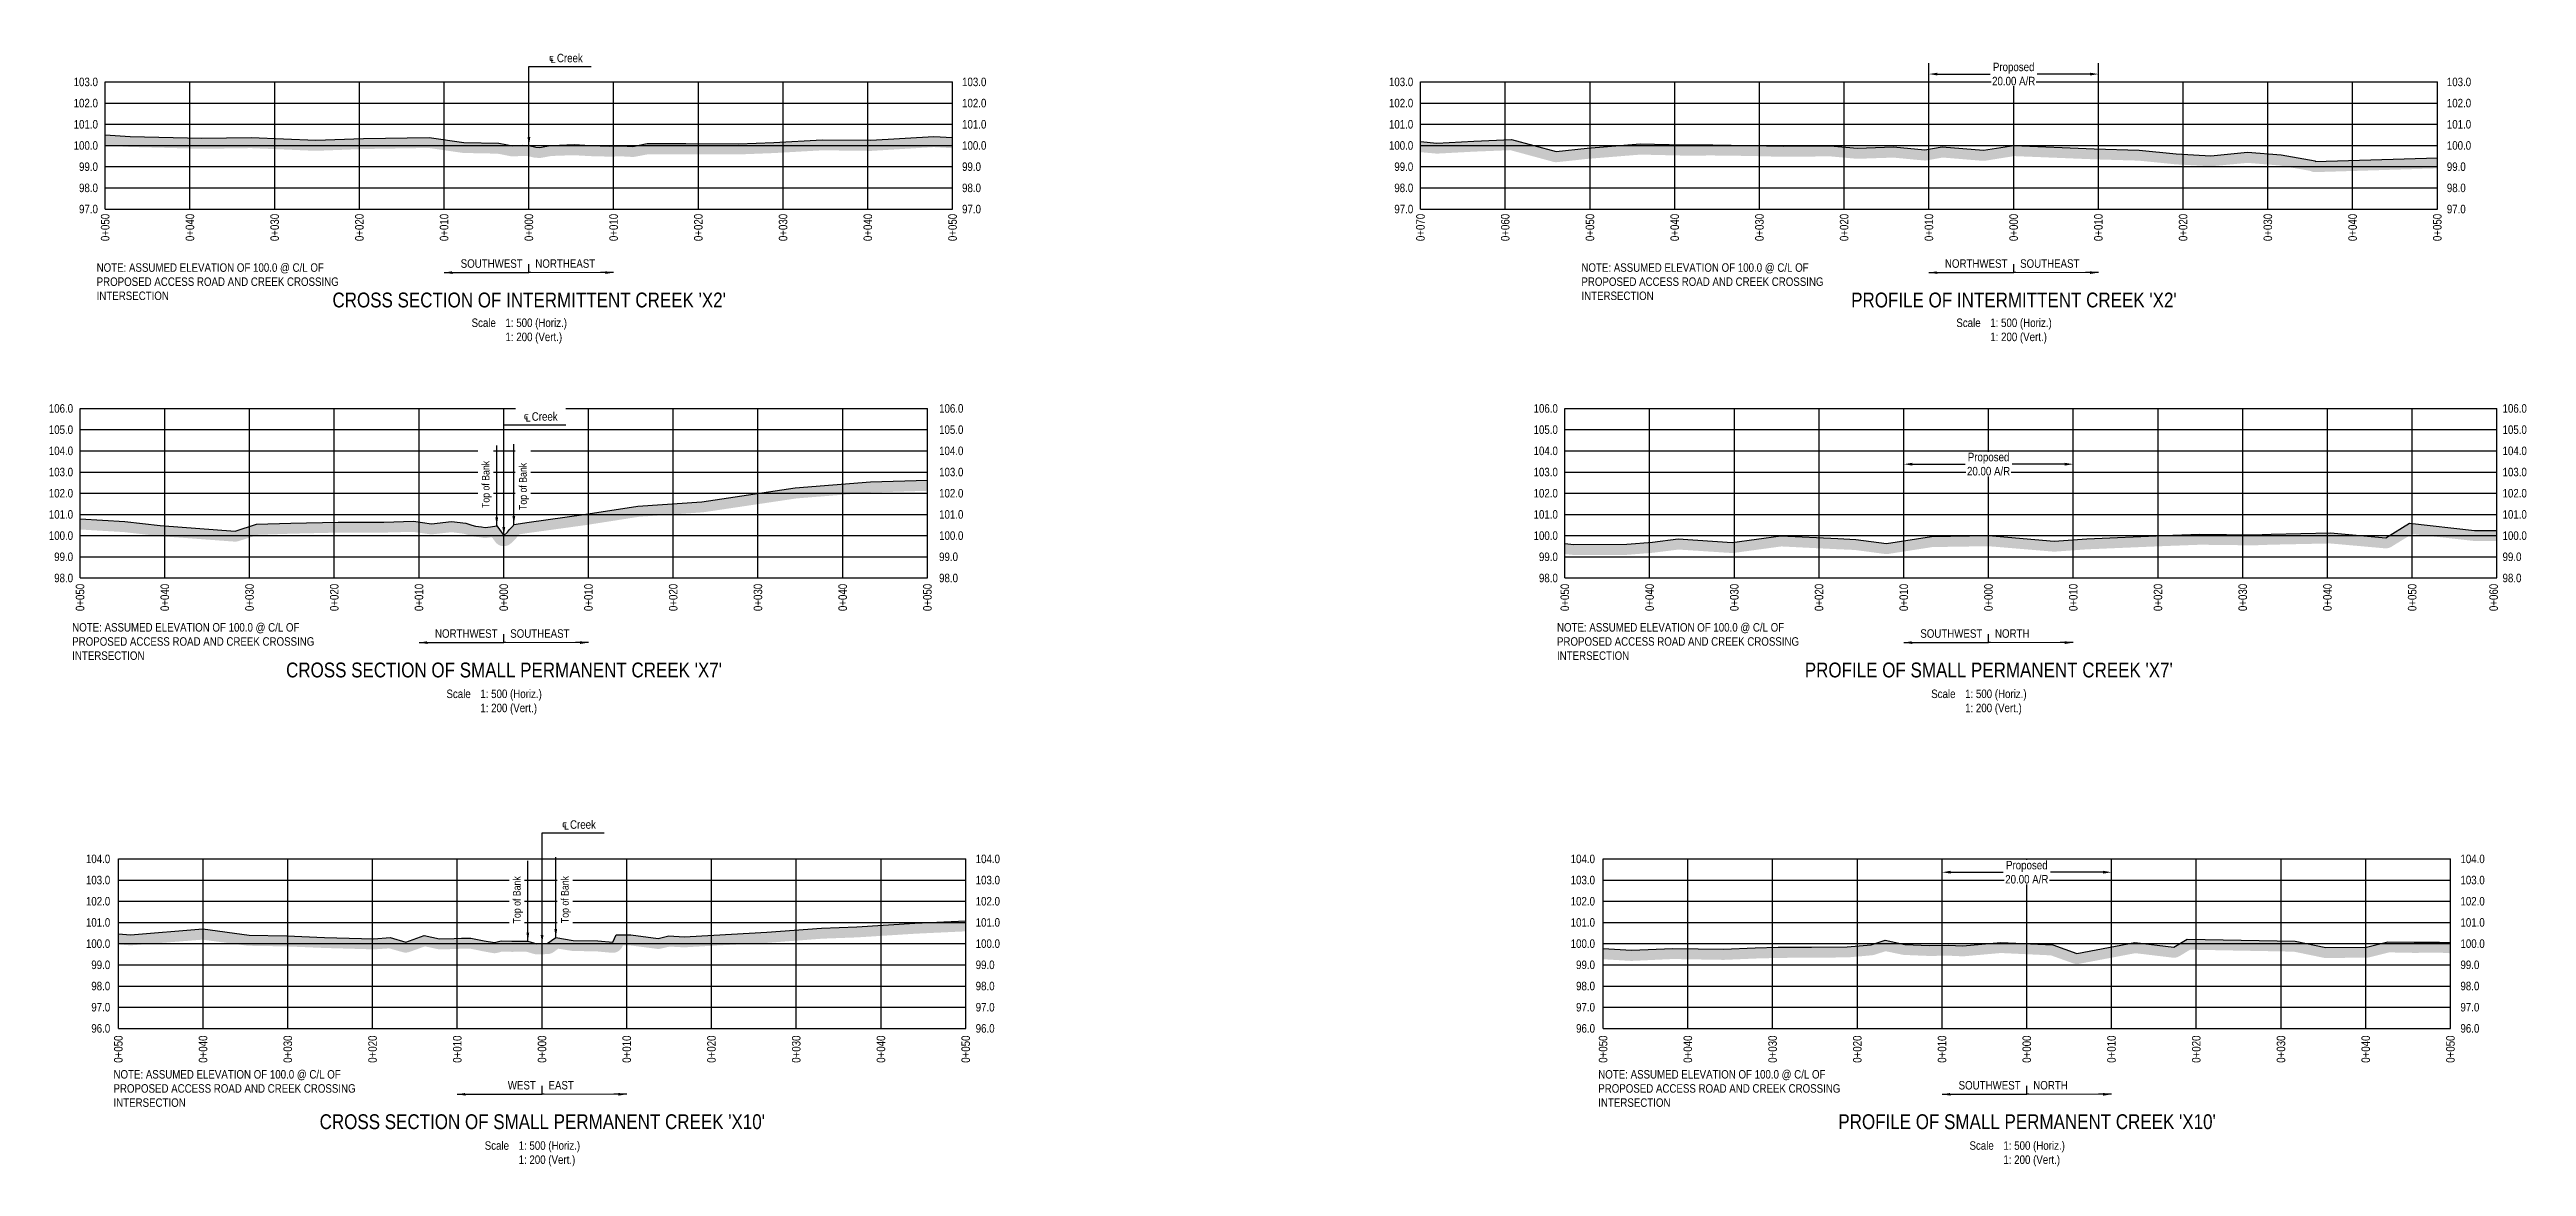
# Model space of a CAD drawing. Extents: x 522868 to 559106, y 6019929 to 6031707.
# Drawn here: x 522868 to 525789, y 6021508 to 6022825 of the extents above; entities that cross this region are included whole.
import ezdxf
from ezdxf.enums import TextEntityAlignment as Align

# ---------------------------------------------------------------- set-up
doc = ezdxf.new("R2010")
doc.units = 0
doc.header["$LTSCALE"] = 5
doc.header["$PDSIZE"] = 0.5
doc.linetypes.add('foc-TOPO', pattern=[1, 0.2, -0.8])
doc.layers.get('Defpoints').update_dxf_attribs({"color": 9})
for name, color, linetype in [('CG-NOTES', 7, 'Continuous'), ('DETAIL-T', 7, 'Continuous'), ('L-BD', 7, 'Continuous'), ('L-DETAIL-T', 3, 'Continuous'), ('P-CROSSINGS-GRID', 8, 'Continuous'), ('P-CROSSINGS-GROUND', 48, 'foc-TOPO'), ('P-CROSSINGS-LINE', 3, 'Continuous'), ('S-T7', 7, 'Continuous')]:
    doc.layers.add(name, color=color, linetype=linetype)
doc.styles.add('140', font='ARIALN.TTF', dxfattribs={"height": 15})
doc.styles.add('80', font='ARIALN.TTF', dxfattribs={"height": 10})
doc.styles.add('80CG', font='ARIALN.TTF', dxfattribs={"height": 10})
doc.styles.add('80L', font='ARIALN.TTF', dxfattribs={"height": 10})
doc.dimstyles.new('Compass 5 000', dxfattribs={"dimscale": 5, "dimtxt": 9, "dimasz": 2, "dimexe": 0.2, "dimexo": 0.0625, "dimgap": 0.5, "dimtad": 0, "dimtih": 1, "dimtoh": 1, "dimzin": 0, "dimdsep": 46, "dimtxsty": '80CG', "dimcen": 0.1, "dimse1": 1, "dimse2": 1, "dimclrd": 256, "dimclrt": 256, "dimaunit": 1, "dimadec": 4, "dimazin": 0, "dimtfac": 0.06, "dimtofl": 0, "dimtmove": 0, "dimatfit": 1, "dimfxl": 0.2, "dimtolj": 1, "dimtzin": 0, "dimlwd": -1, "dimarcsym": 0})
pattern_1 = [(45, (277.691, 3176.922), (0, 22.438809938), [15.86663467, -15.86663467]), (45, (273.484, 3181.13), (0, 22.438809938), [15.86663467, -15.86663467]), (45, (269.277, 3185.337), (0, 22.438809938), [15.86663467, -15.86663467]), (135, (269.277, 3188.142), (-22.438809938, 0), [15.86663467, -15.86663467]), (135, (273.484, 3192.349), (-22.438809938, 0), [15.86663467, -15.86663467]), (135, (277.691, 3196.556), (-22.438809938, 0), [15.86663467, -15.86663467])]

msp = doc.modelspace()

# ---------------------------------------------------------------- texts
at = {"style": '80'}
for s, p in [('0+050', (522933.284, 6022631.289)), ('0+040', (523033.231, 6022631.289)), ('0+030', (523133.179, 6022631.289)), ('0+020', (523233.126, 6022631.289)), ('0+010', (523333.073, 6022631.289)), ('0+000', (523433.021, 6022631.289)), ('0+010', (523532.968, 6022631.289)), ('0+020', (523632.915, 6022631.289)), ('0+030', (523732.862, 6022631.289)), ('0+040', (523832.81, 6022631.289)), ('0+050', (523932.757, 6022631.289)), ('0+070', (524484.701, 6022631.289)), ('0+060', (524584.649, 6022631.289)), ('0+050', (524684.596, 6022631.289)), ('0+040', (524784.543, 6022631.289)), ('0+030', (524884.49, 6022631.289)), ('0+020', (524984.438, 6022631.289)), ('0+010', (525084.385, 6022631.289)), ('0+000', (525184.332, 6022631.289)), ('0+010', (525284.28, 6022631.289)), ('0+020', (525384.227, 6022631.289)), ('0+030', (525484.174, 6022631.289)), ('0+040', (525584.122, 6022631.289)), ('0+050', (525684.069, 6022631.289)), ('0+050', (522903.636, 6022195.013)), ('0+040', (523003.583, 6022195.013)), ('0+030', (523103.531, 6022195.013)), ('0+020', (523203.478, 6022195.013)), ('0+010', (523303.425, 6022195.013)), ('0+000', (523403.372, 6022195.013)), ('0+010', (523503.32, 6022195.013)), ('0+020', (523603.267, 6022195.013)), ('0+030', (523703.214, 6022195.013)), ('0+040', (523803.162, 6022195.013)), ('0+050', (523903.109, 6022195.013)), ('0+050', (524654.948, 6022195.013)), ('0+040', (524754.895, 6022195.013)), ('0+030', (524854.842, 6022195.013)), ('0+020', (524954.79, 6022195.013)), ('0+010', (525054.737, 6022195.013)), ('0+000', (525154.684, 6022195.013)), ('0+010', (525254.632, 6022195.013)), ('0+020', (525354.579, 6022195.013)), ('0+030', (525454.526, 6022195.013)), ('0+040', (525554.474, 6022195.013)), ('0+050', (525654.421, 6022195.013)), ('0+060', (525750.488, 6022195.013)), ('0+050', (522948.788, 6021662.375)), ('0+040', (523048.735, 6021662.375)), ('0+030', (523148.682, 6021662.375)), ('0+020', (523248.63, 6021662.375)), ('0+010', (523348.577, 6021662.375)), ('0+000', (523448.524, 6021662.375)), ('0+010', (523548.472, 6021662.375)), ('0+020', (523648.419, 6021662.375)), ('0+030', (523748.366, 6021662.375)), ('0+040', (523848.314, 6021662.375)), ('0+050', (523948.261, 6021662.375)), ('0+050', (524700.1, 6021662.375)), ('0+040', (524800.047, 6021662.375)), ('0+030', (524899.994, 6021662.375)), ('0+020', (524999.942, 6021662.375)), ('0+010', (525099.889, 6021662.375)), ('0+000', (525199.836, 6021662.375)), ('0+010', (525299.784, 6021662.375)), ('0+020', (525399.731, 6021662.375)), ('0+030', (525499.678, 6021662.375)), ('0+040', (525599.626, 6021662.375)), ('0+050', (525699.573, 6021662.375))]:
    msp.add_text(s, height=9.9947, rotation=90, dxfattribs=at).set_placement(p, align=Align.MIDDLE_RIGHT)
at = {"layer": 'DETAIL-T', "char_height": 9.99473, "attachment_point": 1, "style": '80L'}
for insert in [(523365.488, 6022507.838), (525116.799, 6022507.838), (523335.839, 6022070.292), (525087.151, 6022070.292), (523380.991, 6021537.655), (525132.303, 6021537.655)]:
    msp.add_mtext_dynamic_manual_height_columns('Scale^I1: 500 (Horiz.)\\P^I1: 200 (Vert.)', width=216.9907, gutter_width=44.976, heights=[0], dxfattribs=dict(at, insert=insert))
at = {"layer": 'L-BD', "char_height": 9.99473, "width": 49.13926, "attachment_point": 1, "style": '80', "bg_fill": 2}
for insert in [(523452.041, 6022819.994), (523467.544, 6021916.167)]:
    msp.add_mtext('\\pxqc;{\\fISOCPEUR|b0|i0|c0|p34;℄} Creek', dxfattribs=dict(at, insert=insert))
at = {"layer": 'L-BD', "linetype": 'Continuous', "char_height": 9.99473, "attachment_point": 1, "style": '80L'}
for insert in [(522923.219, 6022572.944), (524674.531, 6022572.944), (522894.395, 6022148.668), (524645.707, 6022148.668), (522943.09, 6021621.616), (524694.402, 6021621.616)]:
    msp.add_mtext_dynamic_manual_height_columns('NOTE: ASSUMED ELEVATION OF 100.0 @ C/L OF PROPOSED ACCESS ROAD AND CREEK CROSSING INTERSECTION', width=285.01794, gutter_width=49.974, heights=[0], dxfattribs=dict(at, insert=insert))
at = {"layer": 'L-DETAIL-T', "char_height": 17.49078, "attachment_point": 2, "rotation": 0, "style": '140'}
for s, insert, width in [("CROSS SECTION OF INTERMITTENT CREEK 'X2'", (523433.388, 6022538.426), 595.11553), ("PROFILE OF INTERMITTENT CREEK 'X2'", (525184.7, 6022538.426), 595.11553), ("CROSS SECTION OF SMALL PERMANENT CREEK 'X7'", (523403.74, 6022102.149), 554.92494), ("PROFILE OF SMALL PERMANENT CREEK 'X7'", (525155.052, 6022102.149), 554.92494), ("CROSS SECTION OF SMALL PERMANENT CREEK 'X10'", (523448.892, 6021569.512), 541.00378), ("PROFILE OF SMALL PERMANENT CREEK 'X10'", (525200.204, 6021569.512), 541.00378)]:
    msp.add_mtext(s, dxfattribs=dict(at, insert=insert, width=width))
at = {"layer": 'S-T7', "style": '80'}
for s, p in [('103.0', (522924.745, 6022786.846)), ('102.0', (522924.745, 6022761.86)), ('103.0', (524476.162, 6022786.846)), ('102.0', (524476.162, 6022761.86)), ('101.0', (522924.745, 6022736.873)), ('101.0', (524476.162, 6022736.873)), ('100.0', (522924.745, 6022711.886)), ('100.0', (524476.162, 6022711.886)), ('99.0', (522924.745, 6022686.899)), ('99.0', (524476.162, 6022686.899)), ('98.0', (522924.745, 6022661.912)), ('98.0', (524476.162, 6022661.912)), ('97.0', (522924.745, 6022636.925)), ('97.0', (524476.162, 6022636.925)), ('106.0', (522895.445, 6022401.786)), ('106.0', (524646.756, 6022401.786)), ('105.0', (522895.445, 6022376.799)), ('104.0', (522895.445, 6022351.812)), ('105.0', (524646.756, 6022376.799)), ('104.0', (524646.756, 6022351.812)), ('103.0', (522895.445, 6022326.825)), ('103.0', (524646.756, 6022326.825)), ('102.0', (522895.445, 6022301.838)), ('102.0', (524646.756, 6022301.838)), ('101.0', (522895.445, 6022276.851)), ('101.0', (524646.756, 6022276.851)), ('100.0', (522895.445, 6022251.865)), ('100.0', (524646.756, 6022251.865)), ('99.0', (522895.445, 6022226.878)), ('99.0', (524646.756, 6022226.878)), ('98.0', (522895.445, 6022201.891)), ('98.0', (524646.756, 6022201.891)), ('104.0', (522939.237, 6021870.684)), ('104.0', (524690.548, 6021870.684)), ('103.0', (522939.237, 6021845.697)), ('103.0', (524690.548, 6021845.697)), ('102.0', (522939.237, 6021820.71)), ('102.0', (524690.548, 6021820.71)), ('101.0', (522939.237, 6021795.723)), ('100.0', (522939.237, 6021770.737)), ('101.0', (524690.548, 6021795.723)), ('100.0', (524690.548, 6021770.737)), ('99.0', (522939.237, 6021745.75)), ('99.0', (524690.548, 6021745.75)), ('98.0', (522939.237, 6021720.763)), ('98.0', (524690.548, 6021720.763)), ('97.0', (522939.237, 6021695.776)), ('97.0', (524690.548, 6021695.776)), ('96.0', (522939.237, 6021670.789)), ('96.0', (524690.548, 6021670.789))]:
    msp.add_text(s, height=9.9947, dxfattribs=at).set_placement(p, align=Align.MIDDLE_RIGHT)
for s, p in [('103.0', (523944.025, 6022786.846)), ('102.0', (523944.025, 6022761.86)), ('103.0', (525695.337, 6022786.846)), ('102.0', (525695.337, 6022761.86)), ('101.0', (523944.025, 6022736.873)), ('101.0', (525695.337, 6022736.873)), ('100.0', (523944.025, 6022711.886)), ('100.0', (525695.337, 6022711.886)), ('99.0', (523944.025, 6022686.899)), ('99.0', (525695.337, 6022686.899)), ('98.0', (523944.025, 6022661.912)), ('98.0', (525695.337, 6022661.912)), ('97.0', (523944.025, 6022636.925)), ('97.0', (525695.337, 6022636.925)), ('106.0', (523916.916, 6022401.786)), ('106.0', (525761.038, 6022401.786)), ('105.0', (523916.916, 6022376.799)), ('104.0', (523916.916, 6022351.812)), ('105.0', (525761.038, 6022376.799)), ('104.0', (525761.038, 6022351.812)), ('103.0', (523916.916, 6022326.825)), ('103.0', (525761.038, 6022326.825)), ('102.0', (523916.916, 6022301.838)), ('102.0', (525761.038, 6022301.838)), ('101.0', (523916.916, 6022276.851)), ('101.0', (525761.038, 6022276.851)), ('100.0', (523916.916, 6022251.865)), ('100.0', (525761.038, 6022251.865)), ('99.0', (523916.916, 6022226.878)), ('99.0', (525761.038, 6022226.878)), ('98.0', (523916.916, 6022201.891)), ('98.0', (525761.038, 6022201.891)), ('104.0', (523960.07, 6021870.684)), ('104.0', (525711.382, 6021870.684)), ('103.0', (523960.07, 6021845.697)), ('103.0', (525711.382, 6021845.697)), ('102.0', (523960.07, 6021820.71)), ('102.0', (525711.382, 6021820.71)), ('101.0', (523960.07, 6021795.723)), ('100.0', (523960.07, 6021770.737)), ('101.0', (525711.382, 6021795.723)), ('100.0', (525711.382, 6021770.737)), ('99.0', (523960.07, 6021745.75)), ('99.0', (525711.382, 6021745.75)), ('98.0', (523960.07, 6021720.763)), ('98.0', (525711.382, 6021720.763)), ('97.0', (523960.07, 6021695.776)), ('97.0', (525711.382, 6021695.776)), ('96.0', (523960.07, 6021670.789)), ('96.0', (525711.382, 6021670.789))]:
    msp.add_text(s, height=9.9947, dxfattribs=at).set_placement(p, align=Align.MIDDLE_LEFT)

# ---------------------------------------------------------------- blocks, each defined once
blk = doc.blocks.new('*D75')
at = {"transparency": 16777216}
for p, q in [((525094.5, 6022796.1), (525156.7, 6022796.1)), ((525274.4, 6022796.1), (525212.2, 6022796.1))]:
    blk.add_line(p, q, dxfattribs=at)
for points in [[(525094.5, 6022797.7), (525094.5, 6022794.4), (525084.5, 6022796.1)], [(525274.4, 6022797.7), (525274.4, 6022794.4), (525284.4, 6022796.1)]]:
    blk.add_solid(points, dxfattribs=at)
at = {"layer": 'Defpoints', "color": 0, "transparency": 16777216}
for p in [(525284.4, 6022796.1), (525084.5, 6022794.3), (525284.4, 6022794.3)]:
    blk.add_point(p, dxfattribs=at)
at = {"transparency": 16777216, "insert": (525184.4, 6022796.1), "char_height": 10, "attachment_point": 5, "style": '80CG', "bg_fill": 3, "box_fill_scale": 1.1, "bg_fill_color": 256, "bg_fill_true_color": 13158600, "bg_fill_transparency": 0}
blk.add_mtext('\\A1;Proposed\\P20.00 A/R', dxfattribs=at)
blk = doc.blocks.new('*D108')
at = {"transparency": 16777216}
for p, q in [((525064.8, 6022336.1), (525127, 6022336.1)), ((525244.7, 6022336.1), (525182.5, 6022336.1))]:
    blk.add_line(p, q, dxfattribs=at)
for points in [[(525064.8, 6022337.7), (525064.8, 6022334.4), (525054.8, 6022336.1)], [(525244.7, 6022337.7), (525244.7, 6022334.4), (525254.7, 6022336.1)]]:
    blk.add_solid(points, dxfattribs=at)
at = {"layer": 'Defpoints', "color": 0, "transparency": 16777216}
for p in [(525054.8, 6022334.3), (525254.7, 6022336.1), (525254.7, 6022334.3)]:
    blk.add_point(p, dxfattribs=at)
at = {"transparency": 16777216, "insert": (525154.8, 6022336.1), "char_height": 10, "attachment_point": 5, "style": '80CG', "bg_fill": 3, "box_fill_scale": 1.1, "bg_fill_color": 256, "bg_fill_true_color": 13158600, "bg_fill_transparency": 0}
blk.add_mtext('\\A1;Proposed\\P20.00 A/R', dxfattribs=at)
blk = doc.blocks.new('*D109')
at = {"transparency": 16777216}
for p, q in [((525110, 6021854.9), (525172.2, 6021854.9)), ((525289.9, 6021854.9), (525227.7, 6021854.9))]:
    blk.add_line(p, q, dxfattribs=at)
for points in [[(525110, 6021856.6), (525110, 6021853.3), (525100, 6021854.9)], [(525289.9, 6021856.6), (525289.9, 6021853.3), (525299.9, 6021854.9)]]:
    blk.add_solid(points, dxfattribs=at)
at = {"layer": 'Defpoints', "color": 0, "transparency": 16777216}
for p in [(525100, 6021853.2), (525299.9, 6021854.9), (525299.9, 6021853.2)]:
    blk.add_point(p, dxfattribs=at)
at = {"transparency": 16777216, "insert": (525199.9, 6021854.9), "char_height": 10, "attachment_point": 5, "style": '80CG', "bg_fill": 3, "box_fill_scale": 1.1, "bg_fill_color": 256, "bg_fill_true_color": 13158600, "bg_fill_transparency": 0}
blk.add_mtext('\\A1;Proposed\\P20.00 A/R', dxfattribs=at)

# ---------------------------------------------------------------- hatches: boundary and pattern name
at = {"layer": 'P-CROSSINGS-GROUND'}
h = msp.add_hatch(dxfattribs=at)
h.set_pattern_fill('EARTH', color=256, scale=2.498683, angle=45)
h.set_pattern_definition(pattern_1)
edge = h.paths.add_edge_path()
edge.add_line((523932.844, 6022721.145), (523932.087, 6022708.674))
edge.add_line((523932.087, 6022708.674), (523910.751, 6022709.97))
edge.add_line((523910.751, 6022709.97), (523837.198, 6022705.54))
edge.add_arc((523836.447, 6022718.011), 12.493, 269.328938, 273.446378, ccw=False)
edge.add_line((523836.301, 6022705.518), (523779.102, 6022706.188))
edge.add_line((523779.102, 6022706.188), (523722.74, 6022702.963))
edge.add_arc((523722.026, 6022715.436), 12.493, 272.236452, 273.275294, ccw=False)
edge.add_line((523722.514, 6022702.952), (523680.904, 6022701.327))
edge.add_arc((523680.416, 6022713.811), 12.493, 269.74622, 272.236452, ccw=False)
edge.add_line((523680.361, 6022701.318), (523618.306, 6022701.593))
edge.add_line((523618.306, 6022701.593), (523573.921, 6022701.568))
edge.add_line((523573.921, 6022701.568), (523558.127, 6022698.563))
edge.add_arc((523555.791, 6022710.836), 12.493, 266.887215, 280.773776, ccw=False)
edge.add_line((523555.113, 6022698.361), (523541.832, 6022699.083))
edge.add_line((523541.832, 6022699.083), (523528.726, 6022698.722))
edge.add_arc((523528.382, 6022711.211), 12.493, 268.499175, 271.577371, ccw=False)
edge.add_line((523528.055, 6022698.722), (523505.154, 6022699.322))
edge.add_arc((523505.482, 6022711.811), 12.493, 266.677404, 268.499175, ccw=False)
edge.add_line((523504.757, 6022699.339), (523486.367, 6022700.406))
edge.add_line((523486.367, 6022700.406), (523469.434, 6022699.875))
edge.add_line((523469.434, 6022699.875), (523459.432, 6022699.487))
edge.add_line((523459.432, 6022699.487), (523448.068, 6022697.377))
edge.add_arc((523445.787, 6022709.661), 12.493, 266.547335, 280.516537, ccw=False)
edge.add_line((523445.035, 6022697.19), (523440.477, 6022697.465))
edge.add_arc((523441.229, 6022709.936), 12.493, 256.499348, 266.547335, ccw=False)
edge.add_line((523438.313, 6022697.788), (523431.448, 6022699.436))
edge.add_line((523431.448, 6022699.436), (523425.632, 6022699.607))
edge.add_line((523425.632, 6022699.607), (523414.984, 6022698.965))
edge.add_arc((523414.233, 6022711.436), 12.493, 258.965142, 273.446887, ccw=False)
edge.add_line((523411.842, 6022699.174), (523396.108, 6022702.242))
edge.add_line((523396.108, 6022702.242), (523356.217, 6022703.045))
edge.add_arc((523356.468, 6022715.536), 12.493, 261.744781, 268.846428, ccw=False)
edge.add_line((523354.675, 6022703.172), (523314.829, 6022708.953))
edge.add_line((523314.829, 6022708.953), (523238.429, 6022707.721))
edge.add_line((523238.429, 6022707.721), (523182.099, 6022705.601))
edge.add_arc((523181.629, 6022718.086), 12.493, 267.610076, 272.155299, ccw=False)
edge.add_line((523181.108, 6022705.603), (523105.384, 6022708.764))
edge.add_line((523105.384, 6022708.764), (523047.496, 6022707.944))
edge.add_arc((523047.319, 6022720.436), 12.493, 268.489961, 270.811608, ccw=False)
edge.add_line((523046.99, 6022707.947), (522962.586, 6022710.172))
edge.add_arc((522962.915, 6022722.661), 12.493, 266.648377, 268.489961, ccw=False)
edge.add_line((522962.185, 6022710.189), (522933.371, 6022711.876))
edge.add_line((522933.371, 6022711.876), (522933.371, 6022724.391))
edge.add_line((522933.371, 6022724.391), (522962.915, 6022722.661))
edge.add_line((522962.915, 6022722.661), (523047.319, 6022720.436))
edge.add_line((523047.319, 6022720.436), (523105.556, 6022721.261))
edge.add_line((523105.556, 6022721.261), (523181.629, 6022718.086))
edge.add_line((523181.629, 6022718.086), (523238.093, 6022720.211))
edge.add_line((523238.093, 6022720.211), (523315.631, 6022721.461))
edge.add_line((523315.631, 6022721.461), (523356.468, 6022715.536))
edge.add_line((523356.468, 6022715.536), (523397.439, 6022714.711))
edge.add_line((523397.439, 6022714.711), (523414.233, 6022711.436))
edge.add_line((523414.233, 6022711.436), (523425.44, 6022712.111))
edge.add_line((523425.44, 6022712.111), (523433.108, 6022711.886))
edge.add_line((523433.108, 6022711.886), (523441.229, 6022709.936))
edge.add_line((523441.229, 6022709.936), (523445.787, 6022709.661))
edge.add_line((523445.787, 6022709.661), (523458.043, 6022711.936))
edge.add_line((523458.043, 6022711.936), (523468.996, 6022712.361))
edge.add_line((523468.996, 6022712.361), (523486.534, 6022712.911))
edge.add_line((523486.534, 6022712.911), (523505.482, 6022711.811))
edge.add_line((523505.482, 6022711.811), (523528.382, 6022711.211))
edge.add_line((523528.382, 6022711.211), (523542, 6022711.586))
edge.add_line((523542, 6022711.586), (523555.791, 6022710.836))
edge.add_line((523555.791, 6022710.836), (523572.739, 6022714.061))
edge.add_line((523572.739, 6022714.061), (523618.33, 6022714.086))
edge.add_line((523618.33, 6022714.086), (523680.416, 6022713.811))
edge.add_line((523680.416, 6022713.811), (523722.026, 6022715.436))
edge.add_line((523722.026, 6022715.436), (523778.818, 6022718.686))
edge.add_line((523778.818, 6022718.686), (523836.447, 6022718.011))
edge.add_line((523836.447, 6022718.011), (523910.754, 6022722.486))
edge.add_line((523910.754, 6022722.486), (523932.844, 6022721.145))
h = msp.add_hatch(dxfattribs=at)
h.set_pattern_fill('EARTH', color=256, scale=2.498683, angle=45)
h.set_pattern_definition(pattern_1)
edge = h.paths.add_edge_path()
edge.add_line((525684.156, 6022684.882), (525684.156, 6022697.382))
edge.add_line((525684.156, 6022697.382), (525540.093, 6022692.961))
edge.add_line((525540.093, 6022692.961), (525539.948, 6022693.636))
edge.add_line((525539.948, 6022693.636), (525499.717, 6022700.686))
edge.add_line((525499.717, 6022700.686), (525460.197, 6022703.936))
edge.add_line((525460.197, 6022703.936), (525416.807, 6022699.861))
edge.add_line((525416.807, 6022699.861), (525376.062, 6022702.136))
edge.add_line((525376.062, 6022702.136), (525332.338, 6022706.511))
edge.add_line((525332.338, 6022706.511), (525279.427, 6022708.036))
edge.add_line((525279.427, 6022708.036), (525184.419, 6022711.886))
edge.add_line((525184.419, 6022711.886), (525148.84, 6022706.261))
edge.add_line((525148.84, 6022706.261), (525100.095, 6022710.236))
edge.add_line((525100.095, 6022710.236), (525079.787, 6022706.611))
edge.add_line((525079.787, 6022706.611), (525042.8, 6022710.111))
edge.add_line((525042.8, 6022710.111), (525000.352, 6022708.661))
edge.add_line((525000.352, 6022708.661), (524968.112, 6022711.561))
edge.add_line((524968.112, 6022711.561), (524913.039, 6022710.986))
edge.add_line((524913.039, 6022710.986), (524872.949, 6022712.036))
edge.add_line((524872.949, 6022712.036), (524829.714, 6022712.586))
edge.add_line((524829.714, 6022712.586), (524795.059, 6022712.461))
edge.add_line((524795.059, 6022712.461), (524743.98, 6022713.636))
edge.add_line((524743.98, 6022713.636), (524681.349, 6022708.611))
edge.add_line((524681.349, 6022708.611), (524644.73, 6022704.661))
edge.add_line((524644.73, 6022704.661), (524592.028, 6022718.936))
edge.add_line((524592.028, 6022718.936), (524547.675, 6022717.111))
edge.add_line((524547.675, 6022717.111), (524504.19, 6022714.786))
edge.add_line((524504.19, 6022714.786), (524484.788, 6022716.505))
edge.add_line((524484.788, 6022716.505), (524484.788, 6022703.962))
edge.add_line((524484.788, 6022703.962), (524503.088, 6022702.341))
edge.add_arc((524504.19, 6022714.786), 12.493, 264.937843, 273.060505)
edge.add_line((524504.857, 6022702.31), (524548.265, 6022704.631))
edge.add_line((524548.265, 6022704.631), (524590.619, 6022706.374))
edge.add_line((524590.619, 6022706.374), (524641.464, 6022692.602))
edge.add_arc((524644.73, 6022704.661), 12.493, 254.844421, 276.156632)
edge.add_line((524646.07, 6022692.24), (524682.518, 6022696.171))
edge.add_line((524682.518, 6022696.171), (524744.337, 6022701.131))
edge.add_line((524744.337, 6022701.131), (524794.771, 6022699.971))
edge.add_arc((524795.059, 6022712.461), 12.493, 268.682208, 270.206662)
edge.add_line((524795.104, 6022699.968), (524829.657, 6022700.092))
edge.add_line((524829.657, 6022700.092), (524872.706, 6022699.545))
edge.add_line((524872.706, 6022699.545), (524912.712, 6022698.497))
edge.add_arc((524913.039, 6022710.986), 12.493, 268.499703, 270.598189)
edge.add_line((524913.169, 6022698.493), (524967.616, 6022699.062))
edge.add_line((524967.616, 6022699.062), (524999.233, 6022696.218))
edge.add_arc((525000.352, 6022708.661), 12.493, 264.860088, 271.956412)
edge.add_line((525000.778, 6022696.175), (525042.424, 6022697.597))
edge.add_line((525042.424, 6022697.597), (525078.61, 6022694.173))
edge.add_arc((525079.787, 6022706.611), 12.493, 264.594214, 280.120592)
edge.add_line((525081.982, 6022694.312), (525100.695, 6022697.652))
edge.add_line((525100.695, 6022697.652), (525147.825, 6022693.809))
edge.add_arc((525148.84, 6022706.261), 12.493, 265.338049, 278.983978)
edge.add_line((525150.791, 6022693.921), (525185.149, 6022699.353))
edge.add_line((525185.149, 6022699.353), (525278.921, 6022695.553))
edge.add_arc((525279.427, 6022708.036), 12.493, 267.679472, 268.349074)
edge.add_line((525279.067, 6022695.548), (525331.535, 6022694.036))
edge.add_line((525331.535, 6022694.036), (525374.818, 6022689.705))
edge.add_arc((525376.062, 6022702.136), 12.493, 264.286065, 266.804204)
edge.add_line((525375.366, 6022689.662), (525416.111, 6022687.387))
edge.add_arc((525416.807, 6022699.861), 12.493, 266.804204, 275.365307)
edge.add_line((525417.975, 6022687.422), (525460.269, 6022691.394))
edge.add_line((525460.269, 6022691.394), (525498.124, 6022688.281))
edge.add_line((525498.124, 6022688.281), (525534.16, 6022681.966))
edge.add_arc((525540.093, 6022692.961), 12.493, 241.645539, 271.757604)
edge.add_line((525540.477, 6022680.473), (525684.156, 6022684.882))
h = msp.add_hatch(dxfattribs=at)
h.set_pattern_fill('EARTH', color=256, scale=2.498683, angle=45)
h.set_pattern_definition([(45, (-2097.157, 2716.901), (0, 22.438809938), [15.86663467, -15.86663467]), (45, (-2101.365, 2721.108), (0, 22.438809938), [15.86663467, -15.86663467]), (45, (-2105.572, 2725.315), (0, 22.438809938), [15.86663467, -15.86663467]), (135, (-2105.572, 2728.12), (-22.438809938, 0), [15.86663467, -15.86663467]), (135, (-2101.365, 2732.328), (-22.438809938, 0), [15.86663467, -15.86663467]), (135, (-2097.157, 2736.535), (-22.438809938, 0), [15.86663467, -15.86663467])])
edge = h.paths.add_edge_path()
edge.add_line((522903.723, 6022259.062), (522955.257, 6022256.013))
edge.add_line((522955.257, 6022256.013), (522996.941, 6022251.324))
edge.add_arc((522998.337, 6022263.74), 12.493, 263.583191, 265.790557)
edge.add_line((522997.42, 6022251.28), (523085.734, 6022244.78))
edge.add_arc((523086.651, 6022257.24), 12.493, 265.790557, 287.495063)
edge.add_line((523090.407, 6022245.324), (523114.007, 6022252.763))
edge.add_line((523114.007, 6022252.763), (523152.523, 6022254.101))
edge.add_line((523152.523, 6022254.101), (523208.122, 6022255.396))
edge.add_line((523208.122, 6022255.396), (523262.027, 6022255.396))
edge.add_arc((523262.027, 6022267.89), 12.493, 270, 271.515069)
edge.add_line((523262.357, 6022255.401), (523296.289, 6022256.298))
edge.add_line((523296.289, 6022256.298), (523316.382, 6022253.468))
edge.add_arc((523318.124, 6022265.84), 12.493, 261.983575, 276.362567)
edge.add_line((523319.508, 6022253.423), (523341.587, 6022255.885))
edge.add_line((523341.587, 6022255.885), (523356.233, 6022254.066))
edge.add_line((523356.233, 6022254.066), (523362.344, 6022252.275))
edge.add_arc((523365.858, 6022264.265), 12.493, 253.668157, 253.946262)
edge.add_line((523362.403, 6022252.258), (523366.477, 6022251.086))
edge.add_arc((523369.932, 6022263.092), 12.493, 253.946262, 263.555716)
edge.add_line((523368.53, 6022250.678), (523375.243, 6022249.919))
edge.add_line((523375.243, 6022249.919), (523379.205, 6022249.191))
edge.add_arc((523381.464, 6022261.478), 12.493, 259.581232, 278.058509)
edge.add_line((523383.215, 6022249.108), (523389.438, 6022249.989))
edge.add_line((523389.438, 6022249.989), (523393.3, 6022244.593))
edge.add_arc((523403.459, 6022251.865), 12.493, 215.591277, 312.817769)
edge.add_line((523411.951, 6022242.7), (523416.349, 6022246.775))
edge.add_arc((523407.857, 6022255.94), 12.493, 312.817769, 323.20358)
edge.add_line((523417.862, 6022248.456), (523419.889, 6022251.167))
edge.add_line((523419.889, 6022251.167), (523421.99, 6022253.4))
edge.add_line((523421.99, 6022253.4), (523434.997, 6022255.321))
edge.add_line((523434.997, 6022255.321), (523499.662, 6022264.187))
edge.add_arc((523497.965, 6022276.565), 12.493, 277.807101, 278.856422)
edge.add_line((523499.889, 6022264.22), (523562.901, 6022274.039))
edge.add_line((523562.901, 6022274.039), (523637.91, 6022279.277))
edge.add_arc((523637.039, 6022291.74), 12.493, 273.994624, 278.458395)
edge.add_line((523638.877, 6022279.382), (523748.737, 6022295.719))
edge.add_line((523748.737, 6022295.719), (523836.586, 6022302.686))
edge.add_line((523836.586, 6022302.686), (523903.196, 6022304.698))
edge.add_line((523903.196, 6022304.698), (523903.196, 6022317.198))
edge.add_line((523903.196, 6022317.198), (523835.903, 6022315.165))
edge.add_line((523835.903, 6022315.165), (523747.322, 6022308.14))
edge.add_line((523747.322, 6022308.14), (523637.039, 6022291.74))
edge.add_line((523637.039, 6022291.74), (523561.502, 6022286.465))
edge.add_line((523561.502, 6022286.465), (523497.965, 6022276.565))
edge.add_line((523497.965, 6022276.565), (523433.236, 6022267.69))
edge.add_line((523433.236, 6022267.69), (523415.292, 6022265.04))
edge.add_line((523415.292, 6022265.04), (523414.729, 6022263.915))
edge.add_line((523414.729, 6022263.915), (523410.307, 6022259.215))
edge.add_line((523410.307, 6022259.215), (523407.857, 6022255.94))
edge.add_line((523407.857, 6022255.94), (523403.459, 6022251.865))
edge.add_line((523403.459, 6022251.865), (523395.139, 6022263.49))
edge.add_line((523395.139, 6022263.49), (523387.796, 6022262.375))
edge.add_line((523387.796, 6022262.375), (523381.464, 6022261.478))
edge.add_line((523381.464, 6022261.478), (523377.076, 6022262.285))
edge.add_line((523377.076, 6022262.285), (523369.932, 6022263.092))
edge.add_line((523369.932, 6022263.092), (523365.858, 6022264.265))
edge.add_line((523365.858, 6022264.265), (523358.776, 6022266.34))
edge.add_line((523358.776, 6022266.34), (523341.665, 6022268.465))
edge.add_line((523341.665, 6022268.465), (523318.124, 6022265.84))
edge.add_line((523318.124, 6022265.84), (523297, 6022268.815))
edge.add_line((523297, 6022268.815), (523262.027, 6022267.89))
edge.add_line((523262.027, 6022267.89), (523207.976, 6022267.89))
edge.add_line((523207.976, 6022267.89), (523152.16, 6022266.59))
edge.add_line((523152.16, 6022266.59), (523111.873, 6022265.19))
edge.add_line((523111.873, 6022265.19), (523086.651, 6022257.24))
edge.add_line((523086.651, 6022257.24), (522998.337, 6022263.74))
edge.add_line((522998.337, 6022263.74), (522956.324, 6022268.465))
edge.add_line((522956.324, 6022268.465), (522903.723, 6022271.578))
edge.add_line((522903.723, 6022271.578), (522903.723, 6022259.062))
h = msp.add_hatch(dxfattribs=at)
h.set_pattern_fill('EARTH', color=256, scale=2.498683, angle=45)
h.set_pattern_definition(pattern_1)
edge = h.paths.add_edge_path()
edge.add_line((524655.035, 6022242.67), (524655.035, 6022230.106))
edge.add_line((524655.035, 6022230.106), (524664.324, 6022229.116))
edge.add_arc((524665.647, 6022241.54), 12.493, 263.921452, 270.114989)
edge.add_line((524665.672, 6022229.046), (524727.957, 6022229.171))
edge.add_arc((524727.931, 6022241.665), 12.493, 270.114989, 274.622857)
edge.add_line((524728.938, 6022229.212), (524759.238, 6022231.662))
edge.add_arc((524758.231, 6022244.115), 12.493, 274.622857, 277.123258)
edge.add_line((524759.78, 6022231.718), (524789.212, 6022235.396))
edge.add_line((524789.212, 6022235.396), (524851.571, 6022231.347))
edge.add_arc((524852.38, 6022243.815), 12.493, 266.28567, 277.730491)
edge.add_line((524854.06, 6022231.435), (524910.375, 6022239.079))
edge.add_line((524910.375, 6022239.079), (524976.285, 6022235.812))
edge.add_arc((524976.904, 6022248.29), 12.493, 267.16163, 267.515939)
edge.add_line((524976.362, 6022235.808), (524997.131, 6022234.907))
edge.add_line((524997.131, 6022234.907), (525032.742, 6022230.18))
edge.add_arc((525034.386, 6022242.565), 12.493, 262.438622, 278.830268)
edge.add_line((525036.304, 6022230.219), (525088.554, 6022238.336))
edge.add_line((525088.554, 6022238.336), (525154.352, 6022239.363))
edge.add_line((525154.352, 6022239.363), (525231.307, 6022232.989))
edge.add_arc((525232.339, 6022245.44), 12.493, 265.264924, 274.064271)
edge.add_line((525233.224, 6022232.978), (525271.395, 6022235.69))
edge.add_line((525271.395, 6022235.69), (525362.095, 6022239.506))
edge.add_line((525362.095, 6022239.506), (525404.124, 6022241.093))
edge.add_line((525404.124, 6022241.093), (525466.863, 6022240.372))
edge.add_arc((525467.007, 6022252.865), 12.493, 269.34116, 272.118206)
edge.add_line((525467.469, 6022240.38), (525488.323, 6022241.151))
edge.add_line((525488.323, 6022241.151), (525557.696, 6022242.609))
edge.add_line((525557.696, 6022242.609), (525622.216, 6022236.846))
edge.add_arc((525623.328, 6022249.29), 12.493, 264.895185, 301.689167)
edge.add_line((525629.891, 6022238.659), (525654.211, 6022253.673))
edge.add_line((525654.211, 6022253.673), (525726.604, 6022245.647))
edge.add_arc((525727.98, 6022258.065), 12.493, 263.673737, 269.846409)
edge.add_line((525727.947, 6022245.571), (525754.422, 6022245.5))
edge.add_line((525754.422, 6022245.5), (525754.455, 6022257.994))
edge.add_line((525754.455, 6022257.994), (525727.98, 6022258.065))
edge.add_line((525727.98, 6022258.065), (525651.311, 6022266.565))
edge.add_line((525651.311, 6022266.565), (525623.328, 6022249.29))
edge.add_line((525623.328, 6022249.29), (525558.122, 6022255.115))
edge.add_line((525558.122, 6022255.115), (525487.961, 6022253.64))
edge.add_line((525487.961, 6022253.64), (525467.007, 6022252.865))
edge.add_line((525467.007, 6022252.865), (525403.96, 6022253.59))
edge.add_line((525403.96, 6022253.59), (525361.597, 6022251.99))
edge.add_line((525361.597, 6022251.99), (525270.69, 6022248.165))
edge.add_line((525270.69, 6022248.165), (525232.339, 6022245.44))
edge.add_line((525232.339, 6022245.44), (525154.771, 6022251.865))
edge.add_line((525154.771, 6022251.865), (525087.492, 6022250.815))
edge.add_line((525087.492, 6022250.815), (525034.386, 6022242.565))
edge.add_line((525034.386, 6022242.565), (524998.226, 6022247.365))
edge.add_line((524998.226, 6022247.365), (524976.904, 6022248.29))
edge.add_line((524976.904, 6022248.29), (524909.84, 6022251.615))
edge.add_line((524909.84, 6022251.615), (524852.38, 6022243.815))
edge.add_line((524852.38, 6022243.815), (524788.838, 6022247.94))
edge.add_line((524788.838, 6022247.94), (524758.231, 6022244.115))
edge.add_line((524758.231, 6022244.115), (524727.931, 6022241.665))
edge.add_line((524727.931, 6022241.665), (524665.647, 6022241.54))
edge.add_line((524665.647, 6022241.54), (524655.035, 6022242.67))
h = msp.add_hatch(dxfattribs=at)
h.set_pattern_fill('EARTH', color=256, scale=2.498683, angle=45)
h.set_pattern_definition([(45, (-4120.13, 2235.773), (0, 22.438809938), [15.86663467, -15.86663467]), (45, (-4124.338, 2239.98), (0, 22.438809938), [15.86663467, -15.86663467]), (45, (-4128.545, 2244.188), (0, 22.438809938), [15.86663467, -15.86663467]), (135, (-4128.545, 2246.992), (-22.438809938, 0), [15.86663467, -15.86663467]), (135, (-4124.338, 2251.2), (-22.438809938, 0), [15.86663467, -15.86663467]), (135, (-4120.13, 2255.407), (-22.438809938, 0), [15.86663467, -15.86663467])])
edge = h.paths.add_edge_path()
edge.add_line((523948.348, 6021785.228), (523948.348, 6021797.736))
edge.add_line((523948.348, 6021797.736), (523888.247, 6021794.912))
edge.add_line((523888.247, 6021794.912), (523820.026, 6021790.587))
edge.add_line((523820.026, 6021790.587), (523778.311, 6021789.037))
edge.add_line((523778.311, 6021789.037), (523713.746, 6021784.137))
edge.add_line((523713.746, 6021784.137), (523651.202, 6021780.837))
edge.add_line((523651.202, 6021780.837), (523616.23, 6021778.837))
edge.add_line((523616.23, 6021778.837), (523597.966, 6021779.812))
edge.add_line((523597.966, 6021779.812), (523585.7, 6021776.962))
edge.add_line((523585.7, 6021776.962), (523553.367, 6021781.137))
edge.add_line((523553.367, 6021781.137), (523536.028, 6021781.262))
edge.add_line((523536.028, 6021781.262), (523531.944, 6021772.362))
edge.add_line((523531.944, 6021772.362), (523514.351, 6021774.012))
edge.add_line((523514.351, 6021774.012), (523485.293, 6021774.587))
edge.add_line((523485.293, 6021774.587), (523464.776, 6021777.887))
edge.add_line((523464.776, 6021777.887), (523454.807, 6021770.862))
edge.add_line((523454.807, 6021770.862), (523442.416, 6021770.612))
edge.add_line((523442.416, 6021770.612), (523431.847, 6021773.687))
edge.add_line((523431.847, 6021773.687), (523413.071, 6021773.537))
edge.add_line((523413.071, 6021773.537), (523400.327, 6021773.962))
edge.add_line((523400.327, 6021773.962), (523392.507, 6021771.937))
edge.add_line((523392.507, 6021771.937), (523380.387, 6021774.162))
edge.add_line((523380.387, 6021774.162), (523364.701, 6021777.362))
edge.add_line((523364.701, 6021777.362), (523353.76, 6021777.312))
edge.add_line((523353.76, 6021777.312), (523344.979, 6021776.762))
edge.add_line((523344.979, 6021776.762), (523327.778, 6021776.537))
edge.add_line((523327.778, 6021776.537), (523309.659, 6021780.462))
edge.add_line((523309.659, 6021780.462), (523287.795, 6021772.637))
edge.add_line((523287.795, 6021772.637), (523269.596, 6021777.762))
edge.add_line((523269.596, 6021777.762), (523250.235, 6021776.437))
edge.add_line((523250.235, 6021776.437), (523191.937, 6021778.112))
edge.add_line((523191.937, 6021778.112), (523147.595, 6021779.962))
edge.add_line((523147.595, 6021779.962), (523102.99, 6021780.687))
edge.add_line((523102.99, 6021780.687), (523048.489, 6021787.987))
edge.add_line((523048.489, 6021787.987), (522963.219, 6021781.212))
edge.add_line((522963.219, 6021781.212), (522948.875, 6021782.416))
edge.add_line((522948.875, 6021782.416), (522948.875, 6021769.879))
edge.add_line((522948.875, 6021769.879), (522962.173, 6021768.762))
edge.add_arc((522963.219, 6021781.212), 12.493, 265.198692, 274.542807)
edge.add_line((522964.209, 6021768.757), (523048.151, 6021775.427))
edge.add_line((523048.151, 6021775.427), (523101.331, 6021768.304))
edge.add_arc((523102.99, 6021780.687), 12.493, 262.370998, 269.068826)
edge.add_line((523102.786, 6021768.195), (523147.233, 6021767.472))
edge.add_line((523147.233, 6021767.472), (523191.416, 6021765.629))
edge.add_arc((523191.937, 6021778.112), 12.493, 267.610914, 268.354243)
edge.add_line((523191.578, 6021765.623), (523249.876, 6021763.948))
edge.add_arc((523250.235, 6021776.437), 12.493, 268.354242, 273.915038)
edge.add_line((523251.088, 6021763.972), (523268.291, 6021765.15))
edge.add_line((523268.291, 6021765.15), (523284.408, 6021760.611))
edge.add_arc((523287.795, 6021772.637), 12.493, 254.27251, 289.691746)
edge.add_line((523292.005, 6021760.874), (523310.505, 6021767.495))
edge.add_line((523310.505, 6021767.495), (523325.133, 6021764.326))
edge.add_arc((523327.778, 6021776.537), 12.493, 257.777257, 270.749445)
edge.add_line((523327.942, 6021764.044), (523345.142, 6021764.269))
edge.add_arc((523344.979, 6021776.762), 12.493, 270.749444, 273.584068)
edge.add_line((523345.76, 6021764.293), (523354.179, 6021764.82))
edge.add_line((523354.179, 6021764.82), (523363.468, 6021764.862))
edge.add_line((523363.468, 6021764.862), (523377.89, 6021761.92))
edge.add_arc((523380.387, 6021774.162), 12.493, 258.469796, 259.597398)
edge.add_line((523378.131, 6021761.874), (523390.251, 6021759.649))
edge.add_arc((523392.507, 6021771.937), 12.493, 259.597398, 284.517824)
edge.add_line((523395.639, 6021759.842), (523401.713, 6021761.415))
edge.add_line((523401.713, 6021761.415), (523412.654, 6021761.05))
edge.add_arc((523413.071, 6021773.537), 12.493, 268.089899, 270.457719)
edge.add_line((523413.171, 6021761.044), (523430.115, 6021761.179))
edge.add_line((523430.115, 6021761.179), (523438.926, 6021758.616))
edge.add_arc((523442.416, 6021770.612), 12.493, 253.777536, 271.15581)
edge.add_line((523442.668, 6021758.121), (523455.059, 6021758.371))
edge.add_arc((523454.807, 6021770.862), 12.493, 271.15581, 305.172624)
edge.add_line((523462.004, 6021760.649), (523467.814, 6021764.744))
edge.add_line((523467.814, 6021764.744), (523483.309, 6021762.252))
edge.add_arc((523485.293, 6021774.587), 12.493, 260.862712, 268.86637)
edge.add_line((523485.046, 6021762.096), (523513.643, 6021761.53))
edge.add_line((523513.643, 6021761.53), (523530.777, 6021759.923))
edge.add_arc((523531.944, 6021772.362), 12.493, 264.642143, 335.352065)
edge.add_line((523543.299, 6021767.151), (523544.014, 6021768.71))
edge.add_line((523544.014, 6021768.71), (523552.519, 6021768.649))
edge.add_line((523552.519, 6021768.649), (523584.1, 6021764.571))
edge.add_arc((523585.7, 6021776.962), 12.493, 262.642382, 283.08055)
edge.add_line((523588.527, 6021764.792), (523599.068, 6021767.242))
edge.add_line((523599.068, 6021767.242), (523615.564, 6021766.361))
edge.add_arc((523616.23, 6021778.837), 12.493, 266.944302, 273.273075)
edge.add_line((523616.943, 6021766.364), (523651.888, 6021768.362))
edge.add_line((523651.888, 6021768.362), (523714.404, 6021771.661))
edge.add_arc((523713.746, 6021784.137), 12.493, 273.02031, 274.339976)
edge.add_line((523714.691, 6021771.679), (523779.016, 6021776.561))
edge.add_line((523779.016, 6021776.561), (523820.49, 6021778.102))
edge.add_arc((523820.026, 6021790.587), 12.493, 272.127967, 273.627507)
edge.add_line((523820.816, 6021778.118), (523888.936, 6021782.437))
edge.add_line((523888.936, 6021782.437), (523948.348, 6021785.228))
h = msp.add_hatch(dxfattribs=at)
h.set_pattern_fill('EARTH', color=256, scale=2.498683, angle=45)
h.set_pattern_definition(pattern_1)
edge = h.paths.add_edge_path()
edge.add_line((524700.187, 6021764.849), (524700.187, 6021752.334))
edge.add_line((524700.187, 6021752.334), (524733.081, 6021750.402))
edge.add_arc((524733.813, 6021762.874), 12.493, 266.639367, 272.59691)
edge.add_line((524734.379, 6021750.394), (524782.498, 6021752.576))
edge.add_line((524782.498, 6021752.576), (524842.039, 6021751.582))
edge.add_arc((524842.247, 6021764.074), 12.493, 269.044015, 272.428245)
edge.add_line((524842.776, 6021751.592), (524879.818, 6021753.163))
edge.add_line((524879.818, 6021753.163), (524906.975, 6021753.882))
edge.add_line((524906.975, 6021753.882), (524946.151, 6021754.256))
edge.add_line((524946.151, 6021754.256), (524987.974, 6021754.431))
edge.add_arc((524987.921, 6021766.924), 12.493, 270.239554, 275.134239)
edge.add_line((524989.039, 6021754.481), (525017.42, 6021757.031))
edge.add_arc((525016.302, 6021769.474), 12.493, 275.134239, 287.724767)
edge.add_line((525020.106, 6021757.574), (525033.327, 6021761.799))
edge.add_line((525033.327, 6021761.799), (525053.375, 6021757.641))
edge.add_arc((525055.912, 6021769.874), 12.493, 258.282097, 267.688242)
edge.add_line((525055.408, 6021757.391), (525084.514, 6021756.216))
edge.add_arc((525085.018, 6021768.699), 12.493, 267.688242, 270.910406)
edge.add_line((525085.217, 6021756.207), (525106.857, 6021756.551))
edge.add_line((525106.857, 6021756.551), (525123.962, 6021755.769))
edge.add_arc((525124.533, 6021768.249), 12.493, 267.380983, 275.065707)
edge.add_line((525125.636, 6021755.805), (525169.349, 6021759.679))
edge.add_line((525169.349, 6021759.679), (525228.305, 6021756.883))
edge.add_line((525228.305, 6021756.883), (525254.844, 6021747.408))
edge.add_arc((525259.044, 6021759.174), 12.493, 250.352936, 280.69278)
edge.add_line((525261.363, 6021746.898), (525327.922, 6021759.465))
edge.add_line((525327.922, 6021759.465), (525371.944, 6021754.194))
edge.add_arc((525373.43, 6021766.599), 12.493, 263.172122, 301.299822)
edge.add_line((525379.92, 6021755.924), (525392.527, 6021763.589))
edge.add_line((525392.527, 6021763.589), (525514.956, 6021761.255))
edge.add_line((525514.956, 6021761.255), (525550.158, 6021754.035))
edge.add_arc((525552.668, 6021766.274), 12.493, 258.410034, 270.506406)
edge.add_line((525552.778, 6021753.781), (525600.862, 6021754.206))
edge.add_arc((525600.752, 6021766.699), 12.493, 270.506406, 283.905491)
edge.add_line((525603.754, 6021754.572), (525627.3, 6021760.401))
edge.add_line((525627.3, 6021760.401), (525656.626, 6021759.833))
edge.add_arc((525656.868, 6021772.324), 12.493, 268.890196, 270.525635)
edge.add_line((525656.982, 6021759.831), (525686.557, 6021760.103))
edge.add_line((525686.557, 6021760.103), (525698.975, 6021759.421))
edge.add_line((525698.975, 6021759.421), (525699.66, 6021771.895))
edge.add_line((525699.66, 6021771.895), (525686.843, 6021772.599))
edge.add_line((525686.843, 6021772.599), (525656.868, 6021772.324))
edge.add_line((525656.868, 6021772.324), (525625.896, 6021772.924))
edge.add_line((525625.896, 6021772.924), (525600.752, 6021766.699))
edge.add_line((525600.752, 6021766.699), (525552.668, 6021766.274))
edge.add_line((525552.668, 6021766.274), (525516.342, 6021773.724))
edge.add_line((525516.342, 6021773.724), (525389.137, 6021776.149))
edge.add_line((525389.137, 6021776.149), (525373.43, 6021766.599))
edge.add_line((525373.43, 6021766.599), (525327.495, 6021772.099))
edge.add_line((525327.495, 6021772.099), (525259.044, 6021759.174))
edge.add_line((525259.044, 6021759.174), (525230.754, 6021769.274))
edge.add_line((525230.754, 6021769.274), (525169.093, 6021772.199))
edge.add_line((525169.093, 6021772.199), (525124.533, 6021768.249))
edge.add_line((525124.533, 6021768.249), (525107.043, 6021769.049))
edge.add_line((525107.043, 6021769.049), (525085.018, 6021768.699))
edge.add_line((525085.018, 6021768.699), (525055.912, 6021769.874))
edge.add_line((525055.912, 6021769.874), (525032.65, 6021774.699))
edge.add_line((525032.65, 6021774.699), (525016.302, 6021769.474))
edge.add_line((525016.302, 6021769.474), (524987.921, 6021766.924))
edge.add_line((524987.921, 6021766.924), (524946.066, 6021766.749))
edge.add_line((524946.066, 6021766.749), (524906.75, 6021766.374))
edge.add_line((524906.75, 6021766.374), (524879.388, 6021765.649))
edge.add_line((524879.388, 6021765.649), (524842.247, 6021764.074))
edge.add_line((524842.247, 6021764.074), (524782.319, 6021765.074))
edge.add_line((524782.319, 6021765.074), (524733.813, 6021762.874))
edge.add_line((524733.813, 6021762.874), (524700.187, 6021764.849))

# ---------------------------------------------------------------- linework, layer by layer
for p, q in [((525084.472, 6022707.447), (525084.472, 6022808.769)), ((525284.367, 6022707.894), (525284.367, 6022808.769)), ((525054.824, 6022245.74), (525054.824, 6022348.747)), ((525254.719, 6022247.872), (525254.719, 6022348.747)), ((525099.976, 6021768.937), (525099.976, 6021867.619)), ((525299.871, 6021766.744), (525299.871, 6021867.619))]:
    msp.add_line(p, q)
at = {"layer": 'CG-NOTES'}
for p, q in [((523433.108, 6022562), (523433.108, 6022571.994)), ((525184.419, 6022562), (525184.419, 6022571.994)), ((523403.459, 6022125.723), (523403.459, 6022135.718)), ((525154.771, 6022125.723), (525154.771, 6022135.718)), ((523448.611, 6021593.085), (523448.611, 6021603.08)), ((525199.923, 6021593.085), (525199.923, 6021603.08))]:
    msp.add_line(p, q, dxfattribs=at)
at = {"layer": 'P-CROSSINGS-GRID', "color": 8}
for p, q in [((522933.371, 6022786.846), (523932.844, 6022786.846)), ((522933.371, 6022636.925), (522933.371, 6022786.846)), ((523033.318, 6022636.925), (523033.318, 6022786.846)), ((523133.266, 6022636.925), (523133.266, 6022786.846)), ((523233.213, 6022636.925), (523233.213, 6022786.846)), ((523333.16, 6022636.925), (523333.16, 6022786.846)), ((523433.108, 6022636.925), (523433.108, 6022786.846)), ((523533.055, 6022636.925), (523533.055, 6022786.846)), ((523633.002, 6022636.925), (523633.002, 6022786.846)), ((523732.949, 6022636.925), (523732.949, 6022786.846)), ((523832.897, 6022636.925), (523832.897, 6022786.846)), ((523932.844, 6022636.925), (523932.844, 6022786.846)), ((524484.788, 6022786.846), (525684.156, 6022786.846)), ((524484.788, 6022636.925), (524484.788, 6022786.846)), ((524584.736, 6022636.925), (524584.736, 6022786.846)), ((524684.683, 6022636.925), (524684.683, 6022786.846)), ((524784.63, 6022636.925), (524784.63, 6022786.846)), ((524884.577, 6022636.925), (524884.577, 6022786.846)), ((524984.525, 6022636.925), (524984.525, 6022786.846)), ((525084.472, 6022636.925), (525084.472, 6022786.846)), ((525184.419, 6022636.925), (525184.419, 6022786.846)), ((525284.367, 6022636.925), (525284.367, 6022786.846)), ((525384.314, 6022636.925), (525384.314, 6022786.846)), ((525484.261, 6022636.925), (525484.261, 6022786.846)), ((525584.209, 6022636.925), (525584.209, 6022786.846)), ((525684.156, 6022636.925), (525684.156, 6022786.846)), ((522933.371, 6022761.86), (523932.844, 6022761.86)), ((522933.371, 6022736.873), (523932.844, 6022736.873)), ((524484.788, 6022761.86), (525684.156, 6022761.86)), ((524484.788, 6022736.873), (525684.156, 6022736.873)), ((522933.371, 6022711.886), (523932.844, 6022711.886)), ((524484.788, 6022711.886), (525684.156, 6022711.886)), ((522933.371, 6022686.899), (523932.844, 6022686.899)), ((524484.788, 6022686.899), (525684.156, 6022686.899)), ((522933.371, 6022661.912), (523932.844, 6022661.912)), ((524484.788, 6022661.912), (525684.156, 6022661.912)), ((522933.371, 6022636.925), (523932.844, 6022636.925)), ((524484.788, 6022636.925), (525684.156, 6022636.925)), ((522903.723, 6022401.786), (523903.196, 6022401.786)), ((522903.723, 6022201.891), (522903.723, 6022401.786)), ((523003.67, 6022201.891), (523003.67, 6022401.786)), ((523103.618, 6022201.891), (523103.618, 6022401.786)), ((523203.565, 6022201.891), (523203.565, 6022401.786)), ((523303.512, 6022201.891), (523303.512, 6022401.786)), ((523403.459, 6022201.891), (523403.459, 6022401.786)), ((523503.407, 6022201.891), (523503.407, 6022401.786)), ((523603.354, 6022201.891), (523603.354, 6022401.786)), ((523703.301, 6022201.891), (523703.301, 6022401.786)), ((523803.249, 6022201.891), (523803.249, 6022401.786)), ((523903.196, 6022201.891), (523903.196, 6022401.786)), ((524655.035, 6022401.786), (525754.455, 6022401.786)), ((524655.035, 6022201.891), (524655.035, 6022401.786)), ((524754.982, 6022201.891), (524754.982, 6022401.786)), ((524854.929, 6022201.891), (524854.929, 6022401.786)), ((524954.877, 6022201.891), (524954.877, 6022401.786)), ((525054.824, 6022201.891), (525054.824, 6022401.786)), ((525154.771, 6022201.891), (525154.771, 6022401.786)), ((525254.719, 6022201.891), (525254.719, 6022401.786)), ((525354.666, 6022201.891), (525354.666, 6022401.786)), ((525454.613, 6022201.891), (525454.613, 6022401.786)), ((525554.561, 6022201.891), (525554.561, 6022401.786)), ((525654.508, 6022201.891), (525654.508, 6022401.786)), ((525654.508, 6022201.891), (525654.508, 6022401.786)), ((525754.455, 6022201.891), (525754.455, 6022401.786)), ((522903.723, 6022376.799), (523903.196, 6022376.799)), ((524655.035, 6022376.799), (525754.455, 6022376.799)), ((522903.723, 6022351.812), (523903.196, 6022351.812)), ((524655.035, 6022351.812), (525754.455, 6022351.812)), ((522903.723, 6022326.825), (523903.196, 6022326.825)), ((522903.723, 6022301.838), (523903.196, 6022301.838)), ((524655.035, 6022326.825), (525754.455, 6022326.825)), ((524655.035, 6022301.838), (525754.455, 6022301.838)), ((522903.723, 6022276.851), (523903.196, 6022276.851)), ((524655.035, 6022276.851), (525754.455, 6022276.851)), ((522903.723, 6022251.865), (523903.196, 6022251.865)), ((524655.035, 6022251.865), (525754.455, 6022251.865)), ((522903.723, 6022226.878), (523903.196, 6022226.878)), ((524655.035, 6022226.878), (525754.455, 6022226.878)), ((522903.723, 6022201.891), (523903.196, 6022201.891)), ((524655.035, 6022201.891), (525754.455, 6022201.891)), ((522948.875, 6021870.684), (523948.348, 6021870.684)), ((522948.875, 6021670.789), (522948.875, 6021870.684)), ((523048.822, 6021670.789), (523048.822, 6021870.684)), ((523148.77, 6021670.789), (523148.77, 6021870.684)), ((523248.717, 6021670.789), (523248.717, 6021870.684)), ((523348.664, 6021670.789), (523348.664, 6021870.684)), ((523448.611, 6021670.789), (523448.611, 6021870.684)), ((523548.559, 6021670.789), (523548.559, 6021870.684)), ((523648.506, 6021670.789), (523648.506, 6021870.684)), ((523748.453, 6021670.789), (523748.453, 6021870.684)), ((523848.401, 6021670.789), (523848.401, 6021870.684)), ((523948.348, 6021670.789), (523948.348, 6021870.684)), ((524700.187, 6021870.684), (525699.66, 6021870.684)), ((524700.187, 6021670.789), (524700.187, 6021870.684)), ((524800.134, 6021670.789), (524800.134, 6021870.684)), ((524900.081, 6021670.789), (524900.081, 6021870.684)), ((525000.029, 6021670.789), (525000.029, 6021870.684)), ((525099.976, 6021670.789), (525099.976, 6021870.684)), ((525199.923, 6021670.789), (525199.923, 6021870.684)), ((525299.871, 6021670.789), (525299.871, 6021870.684)), ((525399.818, 6021670.789), (525399.818, 6021870.684)), ((525499.765, 6021670.789), (525499.765, 6021870.684)), ((525599.713, 6021670.789), (525599.713, 6021870.684)), ((525699.66, 6021670.789), (525699.66, 6021870.684)), ((522948.875, 6021845.697), (523948.348, 6021845.697)), ((524700.187, 6021845.697), (525699.66, 6021845.697)), ((522948.875, 6021820.71), (523948.348, 6021820.71)), ((524700.187, 6021820.71), (525699.66, 6021820.71)), ((522948.875, 6021795.723), (523948.348, 6021795.723)), ((524700.187, 6021795.723), (525699.66, 6021795.723)), ((522948.875, 6021770.737), (523948.348, 6021770.737)), ((522948.875, 6021745.75), (523948.348, 6021745.75)), ((524700.187, 6021770.737), (525699.66, 6021770.737)), ((524700.187, 6021745.75), (525699.66, 6021745.75)), ((522948.875, 6021720.763), (523948.348, 6021720.763)), ((524700.187, 6021720.763), (525699.66, 6021720.763)), ((522948.875, 6021695.776), (523948.348, 6021695.776)), ((524700.187, 6021695.776), (525699.66, 6021695.776)), ((522948.875, 6021670.789), (523948.348, 6021670.789)), ((524700.187, 6021670.789), (525699.66, 6021670.789))]:
    msp.add_line(p, q, dxfattribs=at)
at = {"layer": 'P-CROSSINGS-LINE', "color": 3, "flags": 128}
for points in [[(522933.371, 6022724.391), (522962.915, 6022722.661), (523047.319, 6022720.436), (523105.556, 6022721.261), (523181.629, 6022718.086), (523238.093, 6022720.211), (523315.631, 6022721.461), (523356.468, 6022715.536), (523397.439, 6022714.711), (523414.233, 6022711.436), (523425.44, 6022712.111), (523433.108, 6022711.886), (523441.229, 6022709.936), (523445.787, 6022709.661), (523458.043, 6022711.936), (523468.996, 6022712.361), (523486.534, 6022712.911), (523505.482, 6022711.811), (523528.382, 6022711.211), (523542, 6022711.586), (523555.791, 6022710.836), (523572.739, 6022714.061), (523618.33, 6022714.086), (523680.416, 6022713.811), (523722.026, 6022715.436), (523778.818, 6022718.686), (523836.447, 6022718.011), (523910.754, 6022722.486), (523932.844, 6022721.145)], [(524484.788, 6022716.505), (524504.19, 6022714.786), (524547.675, 6022717.111), (524592.028, 6022718.936), (524644.73, 6022704.661), (524681.349, 6022708.611), (524743.98, 6022713.636), (524795.059, 6022712.461), (524829.714, 6022712.586), (524872.949, 6022712.036), (524913.039, 6022710.986), (524968.112, 6022711.561), (525000.352, 6022708.661), (525042.8, 6022710.111), (525079.787, 6022706.611), (525100.095, 6022710.236), (525148.84, 6022706.261), (525184.419, 6022711.886), (525279.427, 6022708.036), (525332.338, 6022706.511), (525376.062, 6022702.136), (525416.807, 6022699.861), (525460.197, 6022703.936), (525499.717, 6022700.686), (525539.948, 6022693.636), (525540.093, 6022692.961), (525684.156, 6022697.382)], [(522903.723, 6022271.578), (522956.324, 6022268.465), (522998.337, 6022263.74), (523086.651, 6022257.24), (523111.873, 6022265.19), (523152.16, 6022266.59), (523207.976, 6022267.89), (523262.027, 6022267.89), (523297, 6022268.815), (523318.124, 6022265.84), (523341.665, 6022268.465), (523358.776, 6022266.34), (523365.858, 6022264.265), (523365.858, 6022264.265), (523369.932, 6022263.092), (523377.076, 6022262.285), (523381.464, 6022261.478), (523387.796, 6022262.375), (523395.139, 6022263.49), (523403.459, 6022251.865), (523407.857, 6022255.94), (523410.307, 6022259.215), (523414.729, 6022263.915), (523415.292, 6022265.04), (523433.236, 6022267.69), (523497.965, 6022276.565), (523561.502, 6022286.465), (523637.039, 6022291.74), (523747.322, 6022308.14), (523835.903, 6022315.165), (523903.196, 6022317.198)], [(524655.035, 6022242.67), (524665.647, 6022241.54), (524727.931, 6022241.665), (524758.231, 6022244.115), (524788.838, 6022247.94), (524852.38, 6022243.815), (524909.84, 6022251.615), (524976.904, 6022248.29), (524998.226, 6022247.365), (525034.386, 6022242.565), (525087.492, 6022250.815), (525154.771, 6022251.865), (525232.339, 6022245.44), (525270.69, 6022248.165), (525361.597, 6022251.99), (525403.96, 6022253.59), (525467.007, 6022252.865), (525487.961, 6022253.64), (525558.122, 6022255.115), (525623.328, 6022249.29), (525651.311, 6022266.565), (525727.98, 6022258.065), (525754.455, 6022257.994)], [(522948.875, 6021782.416), (522963.219, 6021781.212), (523048.489, 6021787.987), (523102.99, 6021780.687), (523147.595, 6021779.962), (523191.937, 6021778.112), (523250.235, 6021776.437), (523269.596, 6021777.762), (523287.795, 6021772.637), (523309.659, 6021780.462), (523327.778, 6021776.537), (523344.979, 6021776.762), (523353.76, 6021777.312), (523364.701, 6021777.362), (523380.387, 6021774.162), (523392.507, 6021771.937), (523400.327, 6021773.962), (523413.071, 6021773.537), (523431.847, 6021773.687), (523442.416, 6021770.612), (523454.807, 6021770.862), (523464.776, 6021777.887), (523485.293, 6021774.587), (523514.351, 6021774.012), (523531.944, 6021772.362), (523536.028, 6021781.262), (523553.367, 6021781.137), (523585.7, 6021776.962), (523597.966, 6021779.812), (523616.23, 6021778.837), (523651.202, 6021780.837), (523713.746, 6021784.137), (523778.311, 6021789.037), (523820.026, 6021790.587), (523888.247, 6021794.912), (523948.348, 6021797.736)], [(524700.187, 6021764.849), (524733.813, 6021762.874), (524782.319, 6021765.074), (524842.247, 6021764.074), (524879.388, 6021765.649), (524906.75, 6021766.374), (524946.066, 6021766.749), (524987.921, 6021766.924), (525016.302, 6021769.474), (525032.65, 6021774.699), (525055.912, 6021769.874), (525085.018, 6021768.699), (525107.043, 6021769.049), (525124.533, 6021768.249), (525169.093, 6021772.199), (525230.754, 6021769.274), (525259.044, 6021759.174), (525327.495, 6021772.099), (525373.43, 6021766.599), (525389.137, 6021776.149), (525516.342, 6021773.724), (525552.668, 6021766.274), (525600.752, 6021766.699), (525625.896, 6021772.924), (525656.868, 6021772.324), (525686.843, 6021772.599), (525699.66, 6021771.895)]]:
    msp.add_lwpolyline(points, dxfattribs=at)

msp.set_redraw_order([(e.dxf.handle, doc.entitydb.next_handle()) for e in msp.query("TEXT MTEXT ATTDEF DIMENSION ARC_DIMENSION")])  # texts and dimensions are drawn at this point

# ---------------------------------------------------------------- leaders
at = {"path_type": 1}
for points in [[(523395.139, 6022263.49), (523395.139, 6022358.113)], [(523415.292, 6022265.04), (523415.292, 6022359.663)], [(523431.847, 6021773.687), (523431.847, 6021868.31)], [(523464.776, 6021777.887), (523464.776, 6021872.51)]]:
    msp.add_leader(points, dimstyle='Compass 5 000', override={"dimgap": 0.5, "dimtad": 0}, dxfattribs=at)
at = {"layer": 'CG-NOTES', "path_type": 1}
for points in [[(523333.16, 6022562), (523433.108, 6022562)], [(523533.055, 6022562), (523433.108, 6022562)], [(525084.472, 6022562), (525184.419, 6022562)], [(525284.367, 6022562), (525184.419, 6022562)], [(523303.512, 6022125.723), (523403.459, 6022125.723)], [(523503.407, 6022125.723), (523403.459, 6022125.723)], [(525054.824, 6022125.723), (525154.771, 6022125.723)], [(525254.719, 6022125.723), (525154.771, 6022125.723)], [(523348.664, 6021593.085), (523448.611, 6021593.085)], [(523548.559, 6021593.085), (523448.611, 6021593.085)], [(525099.976, 6021593.085), (525199.923, 6021593.085)], [(525299.871, 6021593.085), (525199.923, 6021593.085)]]:
    msp.add_leader(points, dimstyle='Compass 5 000', override={"dimgap": 0.5, "dimtad": 0}, dxfattribs=at)

# ---------------------------------------------------------------- next in the draw order: linework, layer by layer
for p, q in [((523433.108, 6022805.098), (523506.356, 6022805.098)), ((523448.611, 6021901.271), (523521.86, 6021901.271))]:
    msp.add_line(p, q)

# ---------------------------------------------------------------- next in the draw order: texts
at = {"color": 3, "width": 78.38999, "attachment_point": 3, "style": '80', "bg_fill": 2}
for s, insert, char_height in [('\\pxqr;SOUTHWEST', (523425.744, 6022577.672), 9.99473), ('\\pxqr;NORTHWEST', (525177.056, 6022577.672), 9.99473), ('\\pxqr;NORTHWEST', (523396.096, 6022141.395), 9.99473), ('\\pxqr;SOUTHWEST', (525147.408, 6022141.395), 9.99473), ('\\pxqr;WEST', (523441.248, 6021608.758), 9.9947), ('\\pxqr;SOUTHWEST', (525192.559, 6021608.758), 9.99473)]:
    msp.add_mtext(s, dxfattribs=dict(at, insert=insert, char_height=char_height))
at = {"char_height": 8.99526, "attachment_point": 1, "rotation": 90, "style": '80L', "bg_fill": 3, "box_fill_scale": 1.5, "bg_fill_color": 256, "bg_fill_transparency": 0}
for insert in [(523377.608, 6022284.415), (523421.548, 6022282.077), (523414.315, 6021794.612), (523471.032, 6021794.924)]:
    msp.add_mtext_dynamic_manual_height_columns('Top of Bank', width=69.55578, gutter_width=44.976, heights=[0], dxfattribs=dict(at, insert=insert))
at = {"layer": 'L-BD', "insert": (523422.392, 6022397.295), "char_height": 9.99473, "width": 49.13926, "attachment_point": 1, "style": '80', "bg_fill": 2}
msp.add_mtext('\\pxqc;{\\fISOCPEUR|b0|i0|c0|p34;℄} Creek', dxfattribs=at)

# ---------------------------------------------------------------- next in the draw order: dimensions: what is measured, and where the dimension line sits
for p1, p2, picture, middle in [((525084.472, 6022794.3), (525284.367, 6022794.3), '*D75', (525184.419, 6022796.083)), ((525054.824, 6022334.279), (525254.719, 6022334.279), '*D108', (525154.771, 6022336.062)), ((525099.976, 6021853.151), (525299.871, 6021853.151), '*D109', (525199.923, 6021854.934))]:
    dim = msp.add_aligned_dim(p1=p1, p2=p2, distance=1.783, text='Proposed\\P20.00 A/R', dimstyle='Compass 5 000', override={"dimtfill": 1})
    dim.commit()
    dim.dimension.update_dxf_attribs({"geometry": picture, "text_midpoint": middle})

# ---------------------------------------------------------------- next in the draw order: leaders
at = {"path_type": 1}
for points in [[(523433.108, 6022711.886), (523433.108, 6022805.098)], [(523448.611, 6021770.737), (523448.611, 6021901.271)]]:
    msp.add_leader(points, dimstyle='Compass 5 000', override={"dimgap": 0.5, "dimtad": 0}, dxfattribs=at)

# ---------------------------------------------------------------- next in the draw order: linework, layer by layer
msp.add_line((523403.459, 6022382.399), (523476.708, 6022382.399))

# ---------------------------------------------------------------- next in the draw order: texts
at = {"color": 3, "width": 71.75861, "attachment_point": 1, "style": '80', "bg_fill": 2}
for s, insert, char_height in [('\\pxql;NORTHEAST', (523440.694, 6022577.672), 9.99473), ('\\pxql;SOUTHEAST', (525192.005, 6022577.672), 9.99473), ('\\pxql;SOUTHEAST', (523411.045, 6022141.395), 9.99473), ('\\pxql;NORTH', (525162.357, 6022141.395), 9.99473), ('\\pxql;EAST', (523456.197, 6021608.758), 9.9947), ('\\pxql;NORTH', (525207.509, 6021608.758), 9.99473)]:
    msp.add_mtext(s, dxfattribs=dict(at, insert=insert, char_height=char_height))

# ---------------------------------------------------------------- next in the draw order: leaders
at = {"path_type": 1}
msp.add_leader([(523403.459, 6022251.865), (523403.459, 6022382.399)], dimstyle='Compass 5 000', override={"dimgap": 0.5, "dimtad": 0}, dxfattribs=at)

doc.saveas('drawing.dxf')
